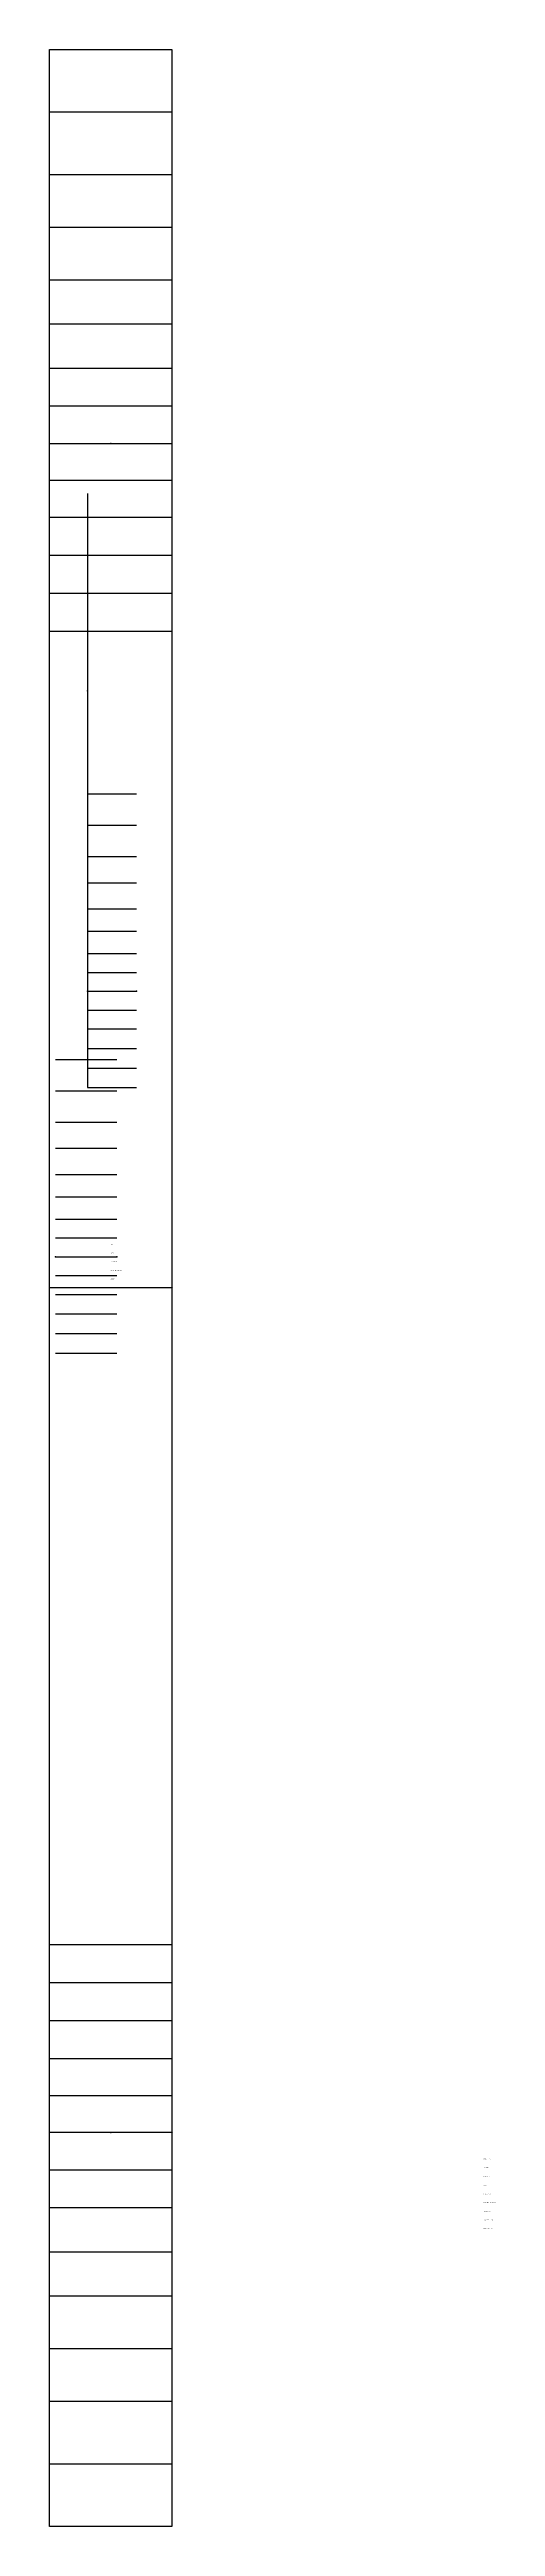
# Model space of a CAD drawing. Extents: x -177 to 1298, y -122 to 890.
# Drawn here: x -177 to 5, y -122 to 890 of the extents above; entities that cross this region are included whole.
import ezdxf

# ---------------------------------------------------------------- set-up
doc = ezdxf.new("R2010")
doc.units = 0

# ---------------------------------------------------------------- blocks, each defined once
blk = doc.blocks.new('ORILEG WB WB_26')
at = {"layer": '1'}
for points in [[(-177.0736, 384.4087), (-177.0736, 652.7826)], [(-177.0736, 652.7826), (-152.0749, 652.7826), (-127.0737, 652.7826)], [(-127.0737, 652.7826), (-127.0737, 384.4087)], [(-177.0736, 116.0349), (-177.0736, 384.4087)], [(-127.0737, 384.4087), (-127.0737, 116.0349)], [(-127.0737, 116.0349), (-152.0749, 116.0349), (-177.0736, 116.0349)]]:
    blk.add_lwpolyline(points, dxfattribs=at)
at = {"layer": '5'}
blk.add_line((-174.6276, 357.787), (-149.6289, 357.787), dxfattribs=at)
at = {"layer": '7'}
blk.add_line((-174.6276, 357.787), (-149.6289, 357.787), dxfattribs=at)
at = {"layer": '8'}
blk.add_line((-127.0737, 384.4087), (-177.0736, 384.4087), dxfattribs=at)
blk.add_lwpolyline([(-161.6355, 589.0006), (-161.6355, 466.2475), (-141.5695, 466.2475)], dxfattribs=at)
at = {"layer": '1'}
for s, p in [('SIZE: 26', (-152.0724, 387.9647)), ('Piece Name: ORILEG WB WB', (-152.0724, 384.4087))]:
    blk.add_text(s, height=0.25, dxfattribs=at).set_placement(p)
blk = doc.blocks.new('ORILEG WB WB_28')
at = {"layer": '1'}
for points in [[(-177.0736, 384.4087), (-177.0736, 668.2385)], [(-177.0736, 668.2385), (-152.0749, 668.2385), (-127.0737, 668.2385)], [(-127.0737, 668.2385), (-127.0737, 384.4087)], [(-177.0736, 100.579), (-177.0736, 384.4087)], [(-127.0737, 384.4087), (-127.0737, 100.579)], [(-127.0737, 100.579), (-152.0749, 100.579), (-177.0736, 100.579)]]:
    blk.add_lwpolyline(points, dxfattribs=at)
at = {"layer": '5'}
blk.add_line((-174.6276, 365.788), (-149.6289, 365.788), dxfattribs=at)
at = {"layer": '7'}
blk.add_line((-174.6276, 365.788), (-149.6289, 365.788), dxfattribs=at)
at = {"layer": '8'}
blk.add_line((-127.0737, 384.4087), (-177.0736, 384.4087), dxfattribs=at)
blk.add_lwpolyline([(-161.6355, 597.0017), (-161.6355, 474.2485), (-141.5695, 474.2485)], dxfattribs=at)
at = {"layer": '1'}
for s, p in [('SIZE: 28', (-152.0724, 387.9647)), ('Piece Name: ORILEG WB WB', (-152.0724, 384.4087))]:
    blk.add_text(s, height=0.25, dxfattribs=at).set_placement(p)
blk = doc.blocks.new('ORILEG WB WB_30')
at = {"layer": '1'}
for points in [[(-177.0736, 384.4087), (-177.0736, 683.7554)], [(-177.0736, 683.7554), (-152.0749, 683.7554), (-127.0737, 683.7554)], [(-127.0737, 683.7554), (-127.0737, 384.4087)], [(-177.0736, 85.0621), (-177.0736, 384.4087)], [(-127.0737, 384.4087), (-127.0737, 85.0621)], [(-127.0737, 85.0621), (-152.0749, 85.0621), (-177.0736, 85.0621)]]:
    blk.add_lwpolyline(points, dxfattribs=at)
at = {"layer": '5'}
blk.add_line((-174.6276, 373.789), (-149.6289, 373.789), dxfattribs=at)
at = {"layer": '7'}
blk.add_line((-174.6276, 373.789), (-149.6289, 373.789), dxfattribs=at)
at = {"layer": '8'}
blk.add_line((-127.0737, 384.4087), (-177.0736, 384.4087), dxfattribs=at)
blk.add_lwpolyline([(-161.6355, 605.0027), (-161.6355, 482.2495), (-141.5695, 482.2495)], dxfattribs=at)
at = {"layer": '1'}
for s, p in [('SIZE: 30', (-152.0724, 387.9647)), ('Piece Name: ORILEG WB WB', (-152.0724, 384.4087))]:
    blk.add_text(s, height=0.25, dxfattribs=at).set_placement(p)
blk = doc.blocks.new('ORILEG WB WB_32')
at = {"layer": '1'}
for points in [[(-177.0736, 384.4087), (-177.0736, 699.3256)], [(-177.0736, 699.3256), (-152.0749, 699.3256), (-127.0737, 699.3256)], [(-127.0737, 699.3256), (-127.0737, 384.4087)], [(-177.0736, 69.4919), (-177.0736, 384.4087)], [(-127.0737, 384.4087), (-127.0737, 69.4919)], [(-127.0737, 69.4919), (-152.0749, 69.4919), (-177.0736, 69.4919)]]:
    blk.add_lwpolyline(points, dxfattribs=at)
at = {"layer": '5'}
blk.add_line((-174.6276, 381.79), (-149.6289, 381.79), dxfattribs=at)
at = {"layer": '7'}
blk.add_line((-174.6276, 381.79), (-149.6289, 381.79), dxfattribs=at)
at = {"layer": '8'}
blk.add_line((-127.0737, 384.4087), (-177.0736, 384.4087), dxfattribs=at)
blk.add_lwpolyline([(-161.6355, 613.0036), (-161.6355, 490.2505), (-141.5695, 490.2505)], dxfattribs=at)
at = {"layer": '1'}
for s, p in [('SIZE: 32', (-152.0724, 387.9647)), ('Piece Name: ORILEG WB WB', (-152.0724, 384.4087))]:
    blk.add_text(s, height=0.25, dxfattribs=at).set_placement(p)
blk = doc.blocks.new('ORILEG WB WB_34')
at = {"layer": '1'}
for points in [[(-177.0736, 384.4087), (-177.0736, 714.3497)], [(-177.0736, 714.3497), (-152.0749, 714.3497), (-127.0737, 714.3497)], [(-127.0737, 714.3497), (-127.0737, 384.4087)], [(-177.0736, 54.4678), (-177.0736, 384.4087)], [(-127.0737, 384.4087), (-127.0737, 54.4678)], [(-127.0737, 54.4678), (-152.0749, 54.4678), (-177.0736, 54.4678)]]:
    blk.add_lwpolyline(points, dxfattribs=at)
at = {"layer": '5'}
blk.add_line((-174.6276, 389.4887), (-149.6289, 389.4887), dxfattribs=at)
at = {"layer": '7'}
blk.add_line((-174.6276, 389.4887), (-149.6289, 389.4887), dxfattribs=at)
at = {"layer": '8'}
blk.add_line((-127.0737, 384.4087), (-177.0736, 384.4087), dxfattribs=at)
blk.add_lwpolyline([(-161.6355, 620.7024), (-161.6355, 497.9493), (-141.5695, 497.9493)], dxfattribs=at)
at = {"layer": '1'}
for s, p in [('SIZE: 34', (-152.0724, 387.9647)), ('Piece Name: ORILEG WB WB', (-152.0724, 384.4087))]:
    blk.add_text(s, height=0.25, dxfattribs=at).set_placement(p)
blk = doc.blocks.new('ORILEG WB WB_36')
at = {"layer": '1'}
for points in [[(-177.0736, 384.4087), (-177.0736, 729.4093)], [(-177.0736, 729.4093), (-152.0749, 729.4093), (-127.0737, 729.4093)], [(-127.0737, 729.4093), (-127.0737, 384.4087)], [(-177.0736, 39.4081), (-177.0736, 384.4087)], [(-127.0737, 384.4087), (-127.0737, 39.4081)], [(-127.0737, 39.4081), (-152.0749, 39.4081), (-177.0736, 39.4081)]]:
    blk.add_lwpolyline(points, dxfattribs=at)
at = {"layer": '2'}
for p in [(-177.0736, 729.4093), (-177.0736, 729.4093), (-127.0737, 729.4093), (-127.0737, 729.4093), (-161.6355, 628.4011), (-161.6355, 505.648), (-141.5695, 505.648), (-174.6276, 397.1875), (-149.6289, 397.1875), (-177.0736, 384.4087), (-177.0736, 384.4087), (-177.0736, 384.4087), (-127.0737, 384.4087), (-127.0737, 384.4087), (-127.0737, 384.4087), (-177.0736, 39.4081), (-177.0736, 39.4081), (-127.0737, 39.4081), (-127.0737, 39.4081)]:
    blk.add_point(p, dxfattribs=at)
at = {"layer": '3'}
for p in [(-152.0749, 729.4093), (-152.0749, 39.4081)]:
    blk.add_point(p, dxfattribs=at)
at = {"layer": '4'}
for p in [(-152.0749, 729.4093, -3.998), (-177.0736, 384.4087, -3.998), (-127.0737, 384.4087, -3.998), (-127.0737, 384.4087, -3.998), (-152.0749, 39.4081, -3.998)]:
    blk.add_point(p, dxfattribs=at)
at = {"layer": '5'}
blk.add_line((-174.6276, 397.1875), (-149.6289, 397.1875), dxfattribs=at)
at = {"layer": '7'}
blk.add_line((-174.6276, 397.1875), (-149.6289, 397.1875), dxfattribs=at)
at = {"layer": '8'}
blk.add_line((-127.0737, 384.4087), (-177.0736, 384.4087), dxfattribs=at)
blk.add_lwpolyline([(-161.6355, 628.4011), (-161.6355, 505.648), (-141.5695, 505.648)], dxfattribs=at)
at = {"layer": '1'}
for s, p in [('SIZE: 36', (-152.0724, 402.1887)), ('CATEGORY: P1', (-152.0724, 395.0767)), ('Fabric: 1', (-152.0724, 398.6327)), ('ANNOTATION: RECTANGLE', (-152.0724, 391.5207)), ('Quantity: 1', (-152.0724, 387.9647)), ('Piece Name: ORILEG WB WB', (-152.0724, 384.4087))]:
    blk.add_text(s, height=0.25, dxfattribs=at).set_placement(p)
at = {"layer": '2'}
for s, p in [('# 2', (-177.0736, 729.4093)), ('# 2', (-177.0736, 729.4093)), ('# 2', (-127.0737, 729.4093)), ('# 2', (-127.0737, 729.4093)), ('# 1', (-177.0736, 384.4087)), ('# 1', (-177.0736, 384.4087)), ('# 1', (-127.0737, 384.4087)), ('# 1', (-127.0737, 384.4087)), ('# 1', (-127.0737, 384.4087)), ('# 3', (-177.0736, 39.4081)), ('# 3', (-177.0736, 39.4081)), ('# 3', (-127.0737, 39.4081)), ('# 3', (-127.0737, 39.4081))]:
    blk.add_text(s, height=0.25, dxfattribs=at).set_placement(p)
at = {"layer": '8'}
for s, p in [('B', (-161.6355, 628.4011)), ('W', (-127.0737, 384.4087))]:
    blk.add_text(s, height=0.25, dxfattribs=at).set_placement(p)
blk = doc.blocks.new('ORILEG WB WB_38')
at = {"layer": '1'}
for points in [[(-177.0736, 384.4087), (-177.0736, 744.7789)], [(-177.0736, 744.7789), (-152.0749, 744.7789), (-127.0737, 744.7789)], [(-127.0737, 744.7789), (-127.0737, 384.4087)], [(-177.0736, 24.0386), (-177.0736, 384.4087)], [(-127.0737, 384.4087), (-127.0737, 24.0386)], [(-127.0737, 24.0386), (-152.0749, 24.0386), (-177.0736, 24.0386)]]:
    blk.add_lwpolyline(points, dxfattribs=at)
at = {"layer": '5'}
blk.add_line((-174.6276, 404.8862), (-149.6289, 404.8862), dxfattribs=at)
at = {"layer": '7'}
blk.add_line((-174.6276, 404.8862), (-149.6289, 404.8862), dxfattribs=at)
at = {"layer": '8'}
blk.add_line((-127.0737, 384.4087), (-177.0736, 384.4087), dxfattribs=at)
blk.add_lwpolyline([(-161.6355, 636.0999), (-161.6355, 513.3468), (-141.5695, 513.3468)], dxfattribs=at)
at = {"layer": '1'}
for s, p in [('SIZE: 38', (-152.0724, 387.9647)), ('Piece Name: ORILEG WB WB', (-152.0724, 384.4087))]:
    blk.add_text(s, height=0.25, dxfattribs=at).set_placement(p)
blk = doc.blocks.new('ORILEG WB WB_40')
at = {"layer": '1'}
for points in [[(-177.0736, 384.4087), (-177.0736, 760.1585)], [(-177.0736, 760.1585), (-152.0749, 760.1585), (-127.0737, 760.1585)], [(-127.0737, 760.1585), (-127.0737, 384.4087)], [(-177.0736, 8.6589), (-177.0736, 384.4087)], [(-127.0737, 384.4087), (-127.0737, 8.6589)], [(-127.0737, 8.6589), (-152.0749, 8.6589), (-177.0736, 8.6589)]]:
    blk.add_lwpolyline(points, dxfattribs=at)
at = {"layer": '5'}
blk.add_line((-174.6276, 412.5849), (-149.6289, 412.5849), dxfattribs=at)
at = {"layer": '7'}
blk.add_line((-174.6276, 412.5849), (-149.6289, 412.5849), dxfattribs=at)
at = {"layer": '8'}
blk.add_line((-127.0737, 384.4087), (-177.0736, 384.4087), dxfattribs=at)
blk.add_lwpolyline([(-161.6355, 643.7986), (-161.6355, 521.0455), (-141.5695, 521.0455)], dxfattribs=at)
at = {"layer": '1'}
for s, p in [('SIZE: 40', (-152.0724, 387.9647)), ('Piece Name: ORILEG WB WB', (-152.0724, 384.4087))]:
    blk.add_text(s, height=0.25, dxfattribs=at).set_placement(p)
blk = doc.blocks.new('ORILEG WB WB_42')
at = {"layer": '1'}
for points in [[(-177.0736, 384.4087), (-177.0736, 778.2256)], [(-177.0736, 778.2256), (-152.0749, 778.2256), (-127.0737, 778.2256)], [(-127.0737, 778.2256), (-127.0737, 384.4087)], [(-177.0736, -9.4082), (-177.0736, 384.4087)], [(-127.0737, 384.4087), (-127.0737, -9.4082)], [(-127.0737, -9.4082), (-152.0749, -9.4082), (-177.0736, -9.4082)]]:
    blk.add_lwpolyline(points, dxfattribs=at)
at = {"layer": '5'}
blk.add_line((-174.6276, 421.6858), (-149.6289, 421.6858), dxfattribs=at)
at = {"layer": '7'}
blk.add_line((-174.6276, 421.6858), (-149.6289, 421.6858), dxfattribs=at)
at = {"layer": '8'}
blk.add_line((-127.0737, 384.4087), (-177.0736, 384.4087), dxfattribs=at)
blk.add_lwpolyline([(-161.6355, 652.8994), (-161.6355, 530.1463), (-141.5695, 530.1463)], dxfattribs=at)
at = {"layer": '1'}
for s, p in [('SIZE: 42', (-152.0724, 387.9647)), ('Piece Name: ORILEG WB WB', (-152.0724, 384.4087))]:
    blk.add_text(s, height=0.25, dxfattribs=at).set_placement(p)
blk = doc.blocks.new('ORILEG WB WB_44')
at = {"layer": '1'}
for points in [[(-177.0736, 384.4087), (-177.0736, 796.3129)], [(-177.0736, 796.3129), (-152.0749, 796.3129), (-127.0737, 796.3129)], [(-127.0737, 796.3129), (-127.0737, 384.4087)], [(-177.0736, -27.4956), (-177.0736, 384.4087)], [(-127.0737, 384.4087), (-127.0737, -27.4956)], [(-127.0737, -27.4956), (-152.0749, -27.4956), (-177.0736, -27.4956)]]:
    blk.add_lwpolyline(points, dxfattribs=at)
at = {"layer": '5'}
blk.add_line((-174.6276, 430.7866), (-149.6289, 430.7866), dxfattribs=at)
at = {"layer": '7'}
blk.add_line((-174.6276, 430.7866), (-149.6289, 430.7866), dxfattribs=at)
at = {"layer": '8'}
blk.add_line((-127.0737, 384.4087), (-177.0736, 384.4087), dxfattribs=at)
blk.add_lwpolyline([(-161.6355, 662.0003), (-161.6355, 539.2471), (-141.5695, 539.2471)], dxfattribs=at)
at = {"layer": '1'}
for s, p in [('SIZE: 44', (-152.0724, 387.9647)), ('Piece Name: ORILEG WB WB', (-152.0724, 384.4087))]:
    blk.add_text(s, height=0.25, dxfattribs=at).set_placement(p)
blk = doc.blocks.new('ORILEG WB WB_46')
at = {"layer": '1'}
for points in [[(-177.0736, 384.4087), (-177.0736, 817.8191)], [(-177.0736, 817.8191), (-152.0749, 817.8191), (-127.0737, 817.8191)], [(-127.0737, 817.8191), (-127.0737, 384.4087)], [(-177.0736, -49.0017), (-177.0736, 384.4087)], [(-127.0737, 384.4087), (-127.0737, -49.0017)], [(-127.0737, -49.0017), (-152.0749, -49.0017), (-177.0736, -49.0017)]]:
    blk.add_lwpolyline(points, dxfattribs=at)
at = {"layer": '5'}
blk.add_line((-174.6276, 441.4876), (-149.6289, 441.4876), dxfattribs=at)
at = {"layer": '7'}
blk.add_line((-174.6276, 441.4876), (-149.6289, 441.4876), dxfattribs=at)
at = {"layer": '8'}
blk.add_line((-127.0737, 384.4087), (-177.0736, 384.4087), dxfattribs=at)
blk.add_lwpolyline([(-161.6355, 672.7013), (-161.6355, 549.9482), (-141.5695, 549.9482)], dxfattribs=at)
at = {"layer": '1'}
for s, p in [('SIZE: 46', (-152.0724, 387.9647)), ('Piece Name: ORILEG WB WB', (-152.0724, 384.4087))]:
    blk.add_text(s, height=0.25, dxfattribs=at).set_placement(p)
blk = doc.blocks.new('ORILEG WB WB_48')
at = {"layer": '1'}
for points in [[(-177.0736, 384.4087), (-177.0736, 839.343)], [(-177.0736, 839.343), (-152.0749, 839.343), (-127.0737, 839.343)], [(-127.0737, 839.343), (-127.0737, 384.4087)], [(-177.0736, -70.5257), (-177.0736, 384.4087)], [(-127.0737, 384.4087), (-127.0737, -70.5257)], [(-127.0737, -70.5257), (-152.0749, -70.5257), (-177.0736, -70.5257)]]:
    blk.add_lwpolyline(points, dxfattribs=at)
at = {"layer": '5'}
blk.add_line((-174.6276, 452.1886), (-149.6289, 452.1886), dxfattribs=at)
at = {"layer": '7'}
blk.add_line((-174.6276, 452.1886), (-149.6289, 452.1886), dxfattribs=at)
at = {"layer": '8'}
blk.add_line((-127.0737, 384.4087), (-177.0736, 384.4087), dxfattribs=at)
blk.add_lwpolyline([(-161.6355, 683.4023), (-161.6355, 560.6492), (-141.5695, 560.6492)], dxfattribs=at)
at = {"layer": '1'}
for s, p in [('SIZE: 48', (-152.0724, 387.9647)), ('Piece Name: ORILEG WB WB', (-152.0724, 384.4087))]:
    blk.add_text(s, height=0.25, dxfattribs=at).set_placement(p)
blk = doc.blocks.new('ORILEG WB WB_50')
at = {"layer": '1'}
for points in [[(-177.0736, 384.4087), (-177.0736, 864.8294)], [(-177.0736, 864.8294), (-152.0749, 864.8294), (-127.0737, 864.8294)], [(-127.0737, 864.8294), (-127.0737, 384.4087)], [(-177.0736, -96.0121), (-177.0736, 384.4087)], [(-127.0737, 384.4087), (-127.0737, -96.0121)], [(-127.0737, -96.0121), (-152.0749, -96.0121), (-177.0736, -96.0121)]]:
    blk.add_lwpolyline(points, dxfattribs=at)
at = {"layer": '5'}
blk.add_line((-174.6276, 464.9877), (-149.6289, 464.9877), dxfattribs=at)
at = {"layer": '7'}
blk.add_line((-174.6276, 464.9877), (-149.6289, 464.9877), dxfattribs=at)
at = {"layer": '8'}
blk.add_line((-127.0737, 384.4087), (-177.0736, 384.4087), dxfattribs=at)
blk.add_lwpolyline([(-161.6355, 696.2014), (-161.6355, 573.4482), (-141.5695, 573.4482)], dxfattribs=at)
at = {"layer": '1'}
for s, p in [('SIZE: 50', (-152.0724, 387.9647)), ('Piece Name: ORILEG WB WB', (-152.0724, 384.4087))]:
    blk.add_text(s, height=0.25, dxfattribs=at).set_placement(p)
blk = doc.blocks.new('ORILEG WB WB_52')
at = {"layer": '1'}
for points in [[(-177.0736, 384.4087), (-177.0736, 890.3335)], [(-177.0736, 890.3335), (-152.0749, 890.3335), (-127.0737, 890.3335)], [(-127.0737, 890.3335), (-127.0737, 384.4087)], [(-177.0736, -121.5162), (-177.0736, 384.4087)], [(-127.0737, 384.4087), (-127.0737, -121.5162)], [(-127.0737, -121.5162), (-152.0749, -121.5162), (-177.0736, -121.5162)]]:
    blk.add_lwpolyline(points, dxfattribs=at)
at = {"layer": '5'}
blk.add_line((-174.6276, 477.7867), (-149.6289, 477.7867), dxfattribs=at)
at = {"layer": '7'}
blk.add_line((-174.6276, 477.7867), (-149.6289, 477.7867), dxfattribs=at)
at = {"layer": '8'}
blk.add_line((-127.0737, 384.4087), (-177.0736, 384.4087), dxfattribs=at)
blk.add_lwpolyline([(-161.6355, 709.0004), (-161.6355, 586.2473), (-141.5695, 586.2473)], dxfattribs=at)
at = {"layer": '1'}
for s, p in [('SIZE: 52', (-152.0724, 387.9647)), ('Piece Name: ORILEG WB WB', (-152.0724, 384.4087))]:
    blk.add_text(s, height=0.25, dxfattribs=at).set_placement(p)

msp = doc.modelspace()

# ---------------------------------------------------------------- block references
at = {"layer": '1'}
for name in ['ORILEG WB WB_52', 'ORILEG WB WB_50', 'ORILEG WB WB_48', 'ORILEG WB WB_46', 'ORILEG WB WB_44', 'ORILEG WB WB_42', 'ORILEG WB WB_40', 'ORILEG WB WB_38', 'ORILEG WB WB_36', 'ORILEG WB WB_34', 'ORILEG WB WB_32', 'ORILEG WB WB_30', 'ORILEG WB WB_28', 'ORILEG WB WB_26']:
    msp.add_blockref(name, (0, 0), dxfattribs=at)

# ---------------------------------------------------------------- texts
for s, p in [('TOLERANCE: .152', (0, 28.448)), ('Sample Size: 36', (0, 21.3361)), ('Units: METRIC', (0, 24.8921)), ('Author: GERBER TECHNOLOGY', (0, 10.668)), ('VERSION: 10.0.1', (0, 17.78)), ('PRODUCT: ACCUMARK', (0, 14.2241)), ('Style Name: ORILEG WB', (0, 0)), ('Creation Time: 16:55', (0, 7.1121)), ('Creation Date: 18-10-2017', (0, 3.556))]:
    msp.add_text(s, height=0.25, dxfattribs=at).set_placement(p)

doc.saveas('drawing.dxf')
